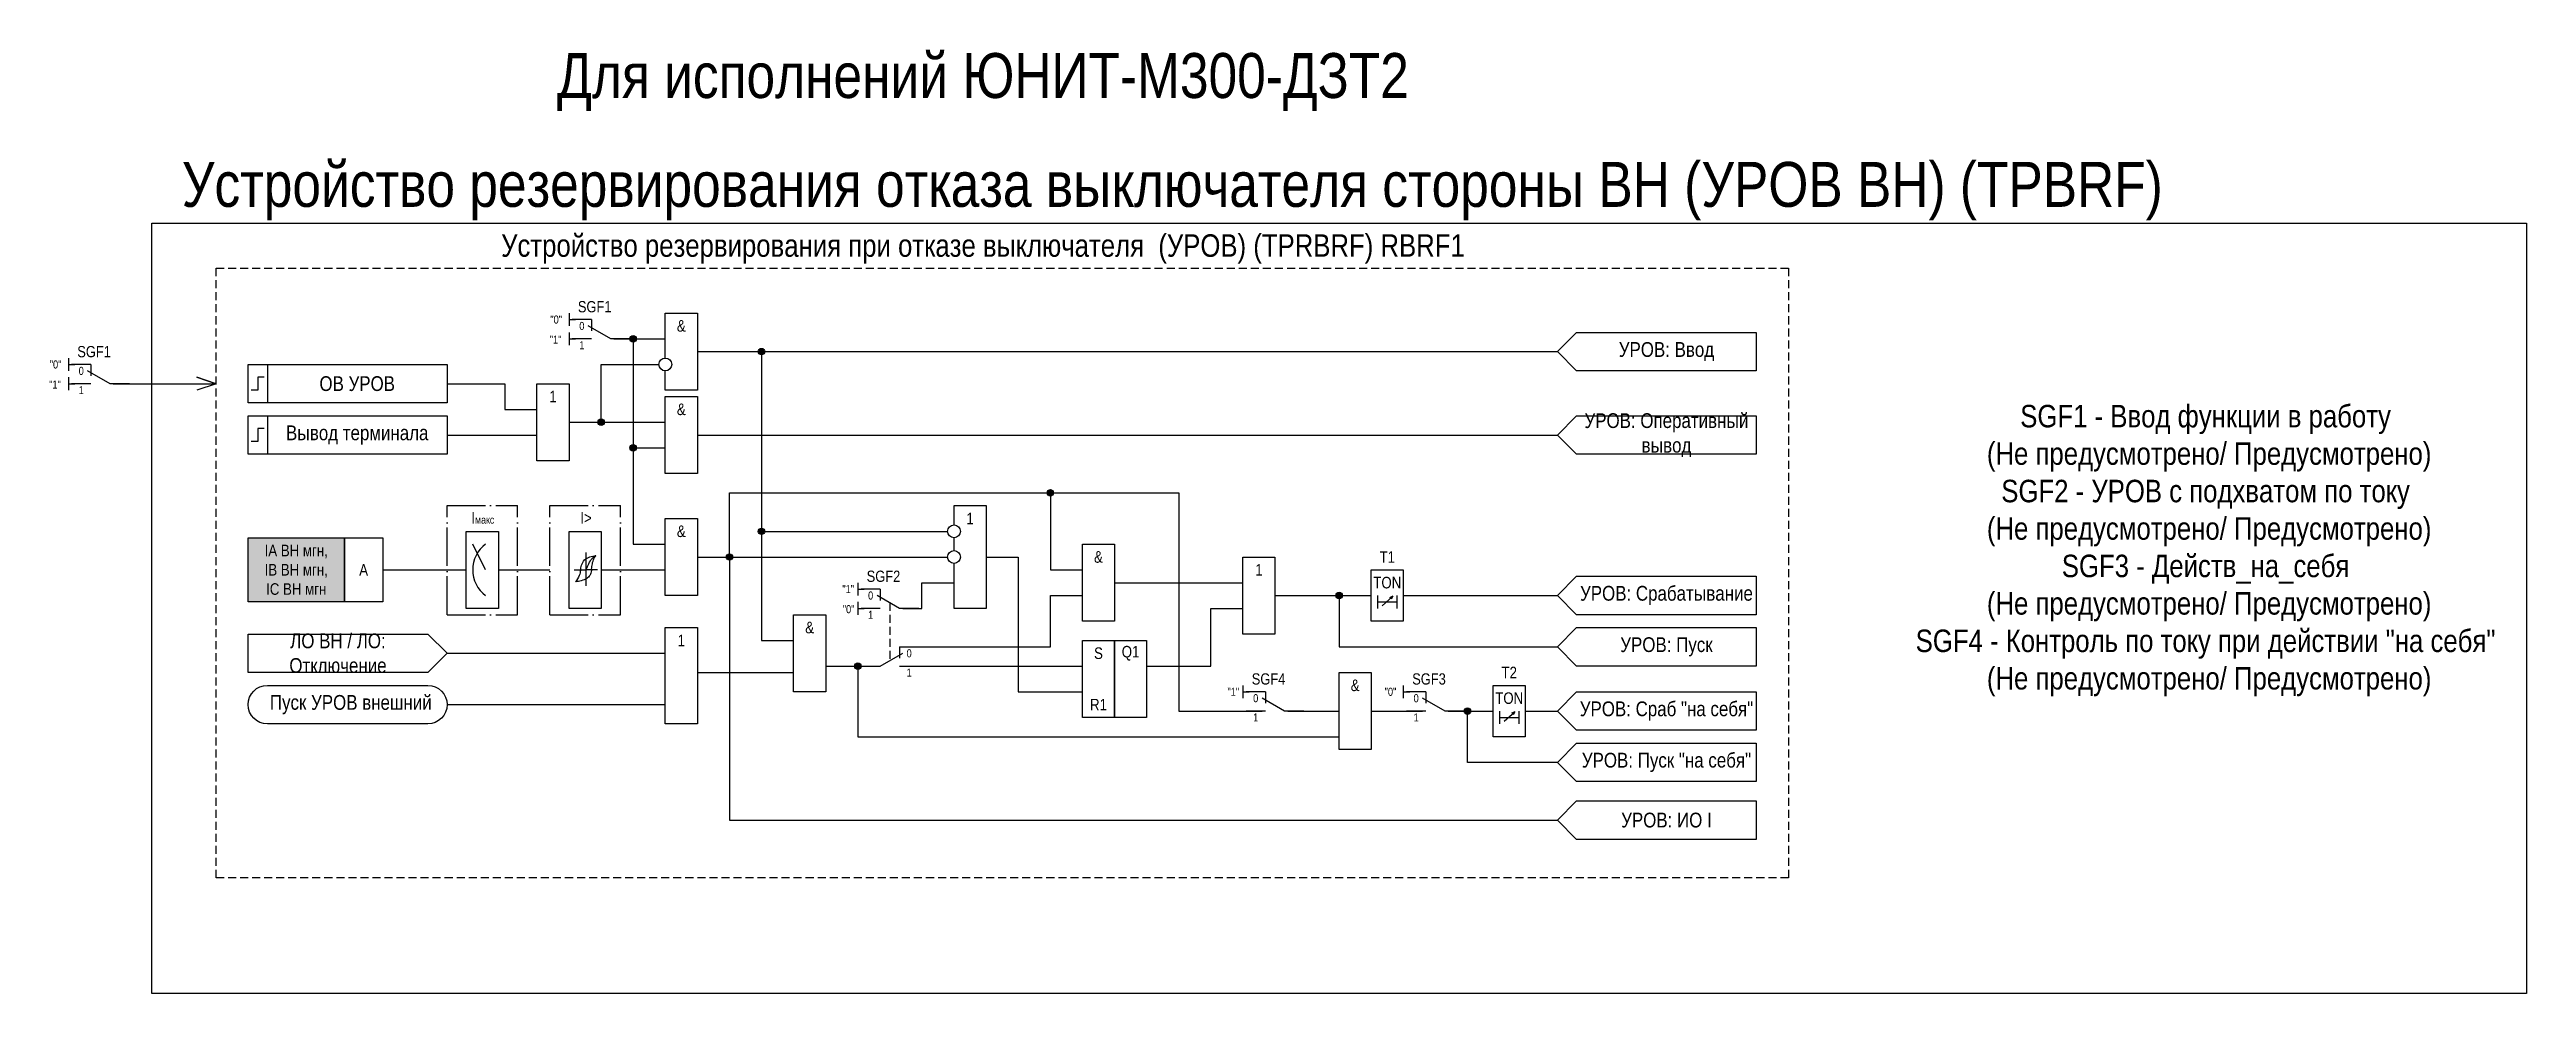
# Model space of a CAD drawing. Header units: millimetres. Extents: x -1926 to 383, y -23 to 381.
# Drawn here: x -1633.9 to -1248, y 0 to 147.1 of the extents above; entities that cross this region are included whole.
import ezdxf
from ezdxf.enums import TextEntityAlignment as Align

# ---------------------------------------------------------------- set-up
doc = ezdxf.new("R2010")
doc.units = ezdxf.units.MM
doc.linetypes.add('ACAD_ISO04W100', pattern=[30, 24, -3, 0, -3])
doc.linetypes.add('штриховая2', pattern=[0.375, 0.25, -0.125])
doc.layers.add('TEXT', color=7, linetype='Continuous', lineweight=25)
doc.layers.add('Основная', color=7, linetype='Continuous')
doc.styles.add('1.8_Gost_RD', font='ARIALN.TTF', dxfattribs={"height": 1.8})
doc.styles.add('2.5_Gost_RD', font='ARIALN.TTF', dxfattribs={"height": 2.5})
doc.styles.add('3.5_Gost_RD', font='ARIALN.TTF', dxfattribs={"height": 3.5})
doc.styles.add('Вывод', font='ARIALN.TTF', dxfattribs={"height": 2.5})
doc.styles.add('Компонент', font='ARIALN.TTF', dxfattribs={"height": 3.5})

msp = doc.modelspace()

# ---------------------------------------------------------------- texts
at = {"color": 30, "ltscale": 100, "attachment_point": 5, "style": '3.5_Gost_RD'}
for s, insert, char_height, width in [('{\\C4;Для исполнений ЮНИТ-М300-ДЗТ2}', (-1488.5, 142), 7, 254.6227), ('{\\C3;Устройство резервирования отказа выключателя стороны ВН (УРОВ ВН) (TPBRF)}', (-1459, 125), 7, 400), ('Устройство резервирования при отказе выключателя  (УРОВ) (TPRBRF) {\\C6;RBRF1}', (-1488.5, 116), 3.5, 215), ('SGF1 - Ввод функции в работу \\P^I(Не предусмотрено/ Предусмотрено)\\PSGF2 - УРОВ с подхватом по току \\P^I(Не предусмотрено/ Предусмотрено)\\PSGF3 - Действ_на_себя \\P^I(Не предусмотрено/ Предусмотрено)\\PSGF4 - Контроль по току при действии "на себя"  \\P^I(Не предусмотрено/ Предусмотрено)', (-1298, 69), 3.5, 120)]:
    msp.add_mtext(s, dxfattribs=dict(at, insert=insert, char_height=char_height, width=width))
at = {"ltscale": 100, "char_height": 1.8, "attachment_point": 5}
for s, insert, width, style in [('&', (-1535.5, 104), 5, '2.5_Gost_RD'), ('1', (-1555.5, 93), 5, '2.5_Gost_RD'), ('&', (-1535.5, 91), 5, '2.5_Gost_RD'), ('1', (-1490.5, 74), 5, '2.5_Gost_RD'), ('IA ВН мгн, \\PIB ВН мгн, \\PIC ВН мгн', (-1595.5, 66), 15.7395, '1.8_Gost_RD'), ('&', (-1535.5, 72), 5, '2.5_Gost_RD'), ('А', (-1585, 66), 6, '1.8_Gost_RD'), ('&', (-1470.5, 68), 5, '2.5_Gost_RD'), ('1', (-1445.5, 66), 5, '2.5_Gost_RD'), ('T1', (-1425.5, 68), 5, '2.5_Gost_RD'), ('TON', (-1425.5, 64), 5, '2.5_Gost_RD'), ('&', (-1515.5, 57), 5, '2.5_Gost_RD'), ('1', (-1535.5, 55), 5, '2.5_Gost_RD'), ('Q1', (-1465.5, 53), 5, '2.5_Gost_RD'), ('S', (-1470.5, 53), 5, '2.5_Gost_RD'), ('T2', (-1406.5, 50), 5, '2.5_Gost_RD'), ('&', (-1430.5, 48), 5, '2.5_Gost_RD'), ('TON', (-1406.5, 46), 5, '2.5_Gost_RD'), ('R1', (-1470.5, 45), 5, '2.5_Gost_RD')]:
    msp.add_mtext(s, dxfattribs=dict(at, insert=insert, width=width, style=style))
at = {"ltscale": 100, "char_height": 1.25, "attachment_point": 1, "style": '3.5_Gost_RD'}
for s, insert in [('"1"', (-1556, 102.5)), ('\\pi0.1597;"0"', (-1510.5, 60.5))]:
    msp.add_mtext_dynamic_manual_height_columns(s, width=2, gutter_width=17.5, heights=[0], dxfattribs=dict(at, insert=insert))
at = {"color": 6, "ltscale": 100, "insert": (-1634, 95.5), "char_height": 1.25, "attachment_point": 1, "style": '3.5_Gost_RD'}
msp.add_mtext_dynamic_manual_height_columns('"1"', width=2, gutter_width=17.5, heights=[0], dxfattribs=at)
at = {"color": 7, "ltscale": 100, "char_height": 1.8, "attachment_point": 1, "style": '1.8_Gost_RD'}
for s, insert in [('\\pi2.7859;I{\\H0.66667x;макс}', (-1571, 75)), ('\\pi4.7676;I>', (-1556, 75))]:
    msp.add_mtext_dynamic_manual_height_columns(s, width=11, gutter_width=17.5, heights=[0], dxfattribs=dict(at, insert=insert))
at = {"layer": 'TEXT', "ltscale": 100, "char_height": 2.3, "width": 28, "attachment_point": 5, "style": '2.5_Gost_RD'}
for s, insert in [('УРОВ: Ввод', (-1382, 100)), ('УРОВ: Оперативный вывод', (-1382, 87)), ('ЛО ВН / ЛО: Отключение', (-1589, 53))]:
    msp.add_mtext(s, dxfattribs=dict(at, insert=insert))
at = {"layer": 'TEXT', "color": 0, "ltscale": 100, "char_height": 2.3, "attachment_point": 5, "style": '2.5_Gost_RD'}
for s, insert, width in [('{\\C256;ОВ УРОВ}', (-1586, 95), 28), ('{\\C256;Вывод терминала}', (-1586, 87), 28), ('{\\C256;УРОВ: Срабатывание}', (-1382, 62), 28), ('{\\C256;УРОВ: Пуск}', (-1382, 54), 28), ('{\\C256;Пуск УРОВ внешний}', (-1587, 45), 31), ('{\\C256;УРОВ: Сраб "на себя"}', (-1382, 44), 28), ('{\\C256;УРОВ: Пуск "на себя"}', (-1382, 36), 28), ('{\\C256;УРОВ: ИО I}', (-1382, 27), 28)]:
    msp.add_mtext(s, dxfattribs=dict(at, insert=insert, width=width))

# ---------------------------------------------------------------- blocks, each defined once
blk = doc.blocks.new('Точка')
at = {"ltscale": 100}
h = blk.add_hatch(color=256, dxfattribs=at)
h.dxf.hatch_style = 1
edge = h.paths.add_edge_path()
edge.add_arc((0, 0), 0.5, 0, 360)
blk.add_circle((0, 0), 0.5, dxfattribs=at)
blk = doc.blocks.new('*U79')
at = {"layer": 'Основная', "color": 0}
blk.add_line((0, 0), (7, 4), dxfattribs=at)
at = {"layer": 'Основная', "ltscale": 0.35}
blk.add_line((6, 6), (6, 2.5), dxfattribs=at)
blk = doc.blocks.new('*U81')
at = {"layer": 'Основная', "color": 0}
for p, q in [((-3, 6), (-9, 6)), ((-3, 0), (-9, 0)), ((9, 0), (3, 0))]:
    blk.add_line(p, q, dxfattribs=at)
at = {"layer": 'Основная', "ltscale": 0.25, "xscale": -1}
blk.add_blockref('*U79', (3, 0), dxfattribs=at)
at = {"layer": 'Основная'}
for tag, height, style, p in [('ОУ', 3.5, 'Компонент', (-2, 10)), ('В1', 2.5, 'Вывод', (-14, 6)), ('В2', 2.5, 'Вывод', (-6, 4)), ('В3', 2.5, 'Вывод', (-6, -2))]:
    blk.add_attdef(tag, text='', height=height, dxfattribs=dict(at, style=style)).set_placement(p, align=Align.MIDDLE_CENTER)
blk = doc.blocks.new('*U70')
at = {"layer": 'Основная', "linetype": 'ACAD_ISO04W100', "ltscale": 0.25}
for p, q in [((0, 0), (11, 0)), ((0, -17), (0, 0)), ((11, -17), (11, 0)), ((0, -17), (11, -17))]:
    blk.add_line(p, q, dxfattribs=at)
at = {"layer": 'Основная', "style": 'Компонент'}
blk.add_attdef('ОУ', text='', height=3.5, dxfattribs=at).set_placement((11, 0), align=Align.MIDDLE_CENTER)
blk = doc.blocks.new('*U90')
at = {"layer": 'Основная', "color": 0}
for p, q in [((-3, 6), (-9, 6)), ((-3, 0), (-9, 0)), ((9, 0), (3, 0))]:
    blk.add_line(p, q, dxfattribs=at)
at = {"layer": 'Основная', "ltscale": 0.25, "xscale": -1}
blk.add_blockref('*U79', (3, 0), dxfattribs=at)
at = {"layer": 'Основная'}
for tag, height, style, p in [('ОУ', 3.5, 'Компонент', (-2, 10)), ('В1', 2.5, 'Вывод', (-13, 6)), ('В2', 2.5, 'Вывод', (-6, 4)), ('В3', 2.5, 'Вывод', (-6, -2))]:
    blk.add_attdef(tag, text='', height=height, dxfattribs=dict(at, style=style)).set_placement(p, align=Align.MIDDLE_CENTER)
blk = doc.blocks.new('*U91')
at = {"layer": 'Основная', "color": 0}
for p, q in [((-9, 0), (-3, 0)), ((3, 6), (9, 6)), ((3, 0), (9, 0))]:
    blk.add_line(p, q, dxfattribs=at)
at = {"layer": 'Основная', "ltscale": 0.25}
blk.add_blockref('*U79', (-3, 0), dxfattribs=at)
at = {"layer": 'Основная'}
for tag, height, style, p in [('ОУ', 3.5, 'Компонент', (2, 10)), ('В2', 2.5, 'Вывод', (6, 4)), ('В1', 2.5, 'Вывод', (13, 6)), ('В3', 2.5, 'Вывод', (6, -2))]:
    blk.add_attdef(tag, text='', height=height, dxfattribs=dict(at, style=style)).set_placement(p, align=Align.MIDDLE_CENTER)

# ---------------------------------------------------------------- hatches: boundary and pattern name
at = {"ltscale": 100, "true_color": 0xef8637}
h = msp.add_hatch(color=30, dxfattribs=at)
h.dxf.hatch_style = 1
h.paths.add_polyline_path([(-1603, 71), (-1588, 71), (-1588, 61), (-1603, 61)])

# ---------------------------------------------------------------- linework, layer by layer
at = {"ltscale": 100}
for p, q in [((-1553, 106), (-1553, 104)), ((-1553, 105), (-1552, 105)), ((-1553, 103), (-1553, 101)), ((-1553, 102), (-1552, 102)), ((-1550, 102), (-1551, 102)), ((-1608, 95), (-1611, 96)), ((-1611, 96), (-1608, 95)), ((-1608, 95), (-1611, 94)), ((-1508, 64), (-1508, 62)), ((-1508, 63), (-1507, 63)), ((-1508, 61), (-1508, 59)), ((-1508, 60), (-1507, 60)), ((-1533, 50), (-1518, 50)), ((-1448, 48), (-1448, 46)), ((-1448, 47), (-1447, 47)), ((-1423, 48), (-1423, 46)), ((-1423, 47), (-1422, 47)), ((-1572, 45), (-1538, 45)), ((-1413, 36), (-1413, 44)), ((-1399, 36), (-1413, 36))]:
    msp.add_line(p, q, dxfattribs=at)
at = {"color": 6, "ltscale": 100}
for p, q in [((-1631, 99), (-1631, 97)), ((-1631, 98), (-1630, 98)), ((-1631, 96), (-1631, 94)), ((-1631, 95), (-1630, 95))]:
    msp.add_line(p, q, dxfattribs=at)
at = {"color": 7, "ltscale": 100}
for p, q in [((-1566, 66), (-1568, 70)), ((-1552.21, 66), (-1550.4, 66)), ((-1548.58, 66), (-1550.4, 66)), ((-1426.29, 60.4), (-1424.62, 61.88)), ((-1424.62, 61.88), (-1425.14, 61.66)), ((-1424.62, 61.88), (-1424.88, 61.42)), ((-1407.29, 42.4), (-1405.62, 43.88)), ((-1405.62, 43.88), (-1406.14, 43.66)), ((-1405.62, 43.88), (-1405.88, 43.42))]:
    msp.add_line(p, q, dxfattribs=at)
msp.add_line((-1550.4, 68.72), (-1550.4, 63.52))
at = {"linetype": 'штриховая2', "ltscale": 5}
msp.add_line((-1503, 60.86), (-1503, 51.86), dxfattribs=at)
at = {"color": 3, "ltscale": 100}
msp.add_lwpolyline([(-1618, 120), (-1248, 120), (-1248, 0), (-1618, 0)], close=True, dxfattribs=at)
at = {"linetype": 'штриховая2', "ltscale": 5}
msp.add_lwpolyline([(-1608, 113), (-1363, 113), (-1363, 18), (-1608, 18)], close=True, dxfattribs=at)
at = {"ltscale": 100}
for points in [[(-1538, 99), (-1538, 106), (-1533, 106), (-1533, 94), (-1538, 94), (-1538, 97)], [(-1546, 102), (-1538, 102)], [(-1546, 102), (-1543, 102), (-1543, 70), (-1538, 70)], [(-1546, 102), (-1543, 102), (-1543, 85), (-1538, 85)], [(-1553, 89), (-1548, 89), (-1548, 98), (-1539, 98)], [(-1533, 100), (-1399, 100)], [(-1533, 100), (-1523, 100), (-1523, 55), (-1518, 55)], [(-1533, 100), (-1523, 100), (-1523, 72), (-1494, 72)], [(-1624, 95), (-1608, 95)], [(-1572, 95), (-1563, 95), (-1563, 91), (-1558, 91)], [(-1553, 89), (-1538, 89)], [(-1572, 87), (-1558, 87)], [(-1533, 87), (-1399, 87)], [(-1533, 68), (-1528, 68), (-1528, 78), (-1458, 78), (-1458, 44), (-1445, 44)], [(-1533, 68), (-1528, 68), (-1528, 78), (-1478, 78), (-1478, 66), (-1473, 66)], [(-1493, 73), (-1493, 76), (-1488, 76), (-1488, 60), (-1493, 60), (-1493, 67)], [(-1493, 69), (-1493, 71)], [(-1582, 66), (-1569, 66)], [(-1564, 66), (-1556, 66)], [(-1548, 66), (-1538, 66)], [(-1533, 68), (-1494, 68)], [(-1533, 68), (-1528, 68), (-1528, 27), (-1399, 27)], [(-1488, 68), (-1483, 68), (-1483, 47), (-1473, 47)], [(-1501, 60), (-1498, 60), (-1498, 64), (-1493, 64)], [(-1501, 54), (-1478, 54), (-1478, 62), (-1473, 62)], [(-1468, 64), (-1448, 64)], [(-1443, 62), (-1428, 62)], [(-1443, 62), (-1433, 62), (-1433, 54), (-1399, 54)], [(-1427, 62), (-1427, 60)], [(-1424, 62), (-1424, 60)], [(-1423, 62), (-1399, 62)], [(-1518, 48), (-1518, 59), (-1513, 59), (-1513, 47), (-1518, 47), (-1518, 48)], [(-1463, 51), (-1453, 51), (-1453, 60), (-1448, 60)], [(-1427, 61), (-1424, 61)], [(-1603, 56), (-1575, 56), (-1572, 53), (-1575, 50), (-1603, 50), (-1603, 56)], [(-1572, 53), (-1538, 53)], [(-1513, 51), (-1505, 51)], [(-1513, 51), (-1508, 51), (-1508, 40), (-1438, 40), (-1438, 40), (-1433, 40)], [(-1501, 51), (-1473, 51)], [(-1433, 47), (-1433, 50), (-1428, 50), (-1428, 38), (-1433, 38), (-1433, 47)], [(-1441, 44), (-1433, 44)], [(-1428, 44), (-1420, 44)], [(-1416, 44), (-1409, 44)], [(-1408, 44), (-1408, 42)], [(-1408, 43), (-1405, 43)], [(-1405, 44), (-1405, 42)], [(-1404, 44), (-1399, 44)]]:
    msp.add_lwpolyline(points, dxfattribs=at)
for points in [[(-1368, 103), (-1368, 97), (-1396, 97), (-1399, 100), (-1396, 103)], [(-1603, 98), (-1600, 98), (-1600, 92), (-1603, 92)], [(-1603, 98), (-1572, 98), (-1572, 92), (-1603, 92)], [(-1558, 95), (-1553, 95), (-1553, 83), (-1558, 83)], [(-1538, 93), (-1533, 93), (-1533, 81), (-1538, 81)], [(-1603, 90), (-1572, 90), (-1572, 84), (-1603, 84)], [(-1603, 90), (-1600, 90), (-1600, 84), (-1603, 84)], [(-1368, 90), (-1368, 84), (-1396, 84), (-1399, 87), (-1396, 90)], [(-1538, 74), (-1533, 74), (-1533, 62), (-1538, 62)], [(-1603, 71), (-1588, 71), (-1588, 61), (-1603, 61)], [(-1588, 71), (-1582, 71), (-1582, 61), (-1588, 61)], [(-1569, 72), (-1564, 72), (-1564, 60), (-1569, 60)], [(-1553, 72), (-1548, 72), (-1548, 60), (-1553, 60)], [(-1473, 70), (-1468, 70), (-1468, 58), (-1473, 58)], [(-1448, 68), (-1443, 68), (-1443, 56), (-1448, 56)], [(-1428, 66), (-1423, 66), (-1423, 58), (-1428, 58)], [(-1396, 65), (-1368, 65), (-1368, 59), (-1396, 59), (-1399, 62)], [(-1538, 57), (-1533, 57), (-1533, 42), (-1538, 42)], [(-1473, 55), (-1468, 55), (-1468, 43), (-1473, 43)], [(-1468, 55), (-1463, 55), (-1463, 43), (-1468, 43)], [(-1396, 57), (-1368, 57), (-1368, 51), (-1396, 51), (-1399, 54)], [(-1409, 48), (-1404, 48), (-1404, 40), (-1409, 40)], [(-1396, 47), (-1368, 47), (-1368, 41), (-1396, 41), (-1399, 44)], [(-1396, 39), (-1368, 39), (-1368, 33), (-1396, 33), (-1399, 36)], [(-1396, 30), (-1368, 30), (-1368, 24), (-1396, 24), (-1399, 27)]]:
    msp.add_lwpolyline(points, close=True, dxfattribs=at)
at = {"lineweight": 30, "ltscale": 100}
for points in [[(-1600.5, 96), (-1601.5, 96), (-1601.5, 94), (-1602.5, 94)], [(-1600.5, 88), (-1601.5, 88), (-1601.5, 86), (-1602.5, 86)]]:
    msp.add_lwpolyline(points, dxfattribs=at)
at = {"ltscale": 100}
msp.add_lwpolyline([(-1600, 42, -1), (-1600, 48), (-1575, 48, -1), (-1575, 42)], format="xyb", close=True, dxfattribs=at)
for centre in [(-1538, 98), (-1493, 68)]:
    msp.add_circle(centre, 1)
msp.add_circle((-1493, 72), 1, dxfattribs=at)
at = {"color": 7, "ltscale": 100}
msp.add_arc((-1563, 66), 5, 126.8699, 233.1301, dxfattribs=at)
for points in [[(-1551.2, 65.92), (-1551.4, 65.13), (-1552, 64.12)], [(-1549.52, 65.92), (-1549.75, 65.13), (-1550.24, 64.67), (-1552, 64.12)], [(-1551.2, 65.92), (-1551.05, 66.71), (-1550.56, 67.54), (-1548.8, 68.26)], [(-1550.4, 66), (-1550, 66.72), (-1549.53, 67.6), (-1548.8, 68.26)], [(-1549.52, 65.92), (-1549.4, 66.71), (-1549.19, 67.54), (-1548.8, 68.26)]]:
    msp.add_spline(points, degree=3)

# ---------------------------------------------------------------- block references
at = {"ltscale": 100}
for p in [(-1543, 102), (-1523, 100), (-1548, 89), (-1543, 85), (-1478, 78), (-1523, 72), (-1528, 68), (-1433, 62), (-1508, 51), (-1413, 44)]:
    msp.add_blockref('Точка', p, dxfattribs=at)
at = {"layer": 'Основная', "ltscale": 0.25, "xscale": 0.5, "yscale": 0.5, "zscale": 0.5}
for name, p, values in [('*U81', (-1548, 102), {'ОУ': 'SGF1', 'В1': '"0"', 'В2': '0', 'В3': '1'}), ('*U90', (-1503, 60), {'ОУ': 'SGF2', 'В1': '"1"', 'В2': '0', 'В3': '1'}), ('*U90', (-1443, 44), {'ОУ': 'SGF4', 'В1': '"1"', 'В2': '0', 'В3': '1'}), ('*U81', (-1418, 44), {'ОУ': 'SGF3', 'В1': '"0"', 'В2': '0', 'В3': '1'})]:
    msp.add_blockref(name, p, dxfattribs=at).add_auto_attribs(values)
at = {"layer": 'Основная', "color": 6, "ltscale": 0.25, "xscale": 0.5, "yscale": 0.5, "zscale": 0.5}
msp.add_blockref('*U81', (-1626, 95), dxfattribs=at).add_auto_attribs({'ОУ': 'SGF1', 'В1': '"0"', 'В2': '0', 'В3': '1'})
at = {"layer": 'Основная', "ltscale": 0.25}
for p in [(-1572, 76), (-1556, 76)]:
    msp.add_blockref('*U70', p, dxfattribs=at)
ref = msp.add_blockref('*U91', (-1503, 51), dxfattribs=dict(at, xscale=0.5, yscale=0.5, zscale=0.5))
ref.add_attrib('В2', '0', dxfattribs={"height": 1.25, "style": 'Вывод'}).set_placement((-1500, 53), align=Align.MIDDLE_CENTER)
ref.add_attrib('В3', '1', dxfattribs={"height": 1.25, "style": 'Вывод'}).set_placement((-1500, 50), align=Align.MIDDLE_CENTER)

msp.set_redraw_order([(e.dxf.handle, doc.entitydb.next_handle()) for e in msp.query("TEXT MTEXT ATTDEF DIMENSION ARC_DIMENSION")])  # texts and dimensions are drawn at this point

doc.saveas('drawing.dxf')
